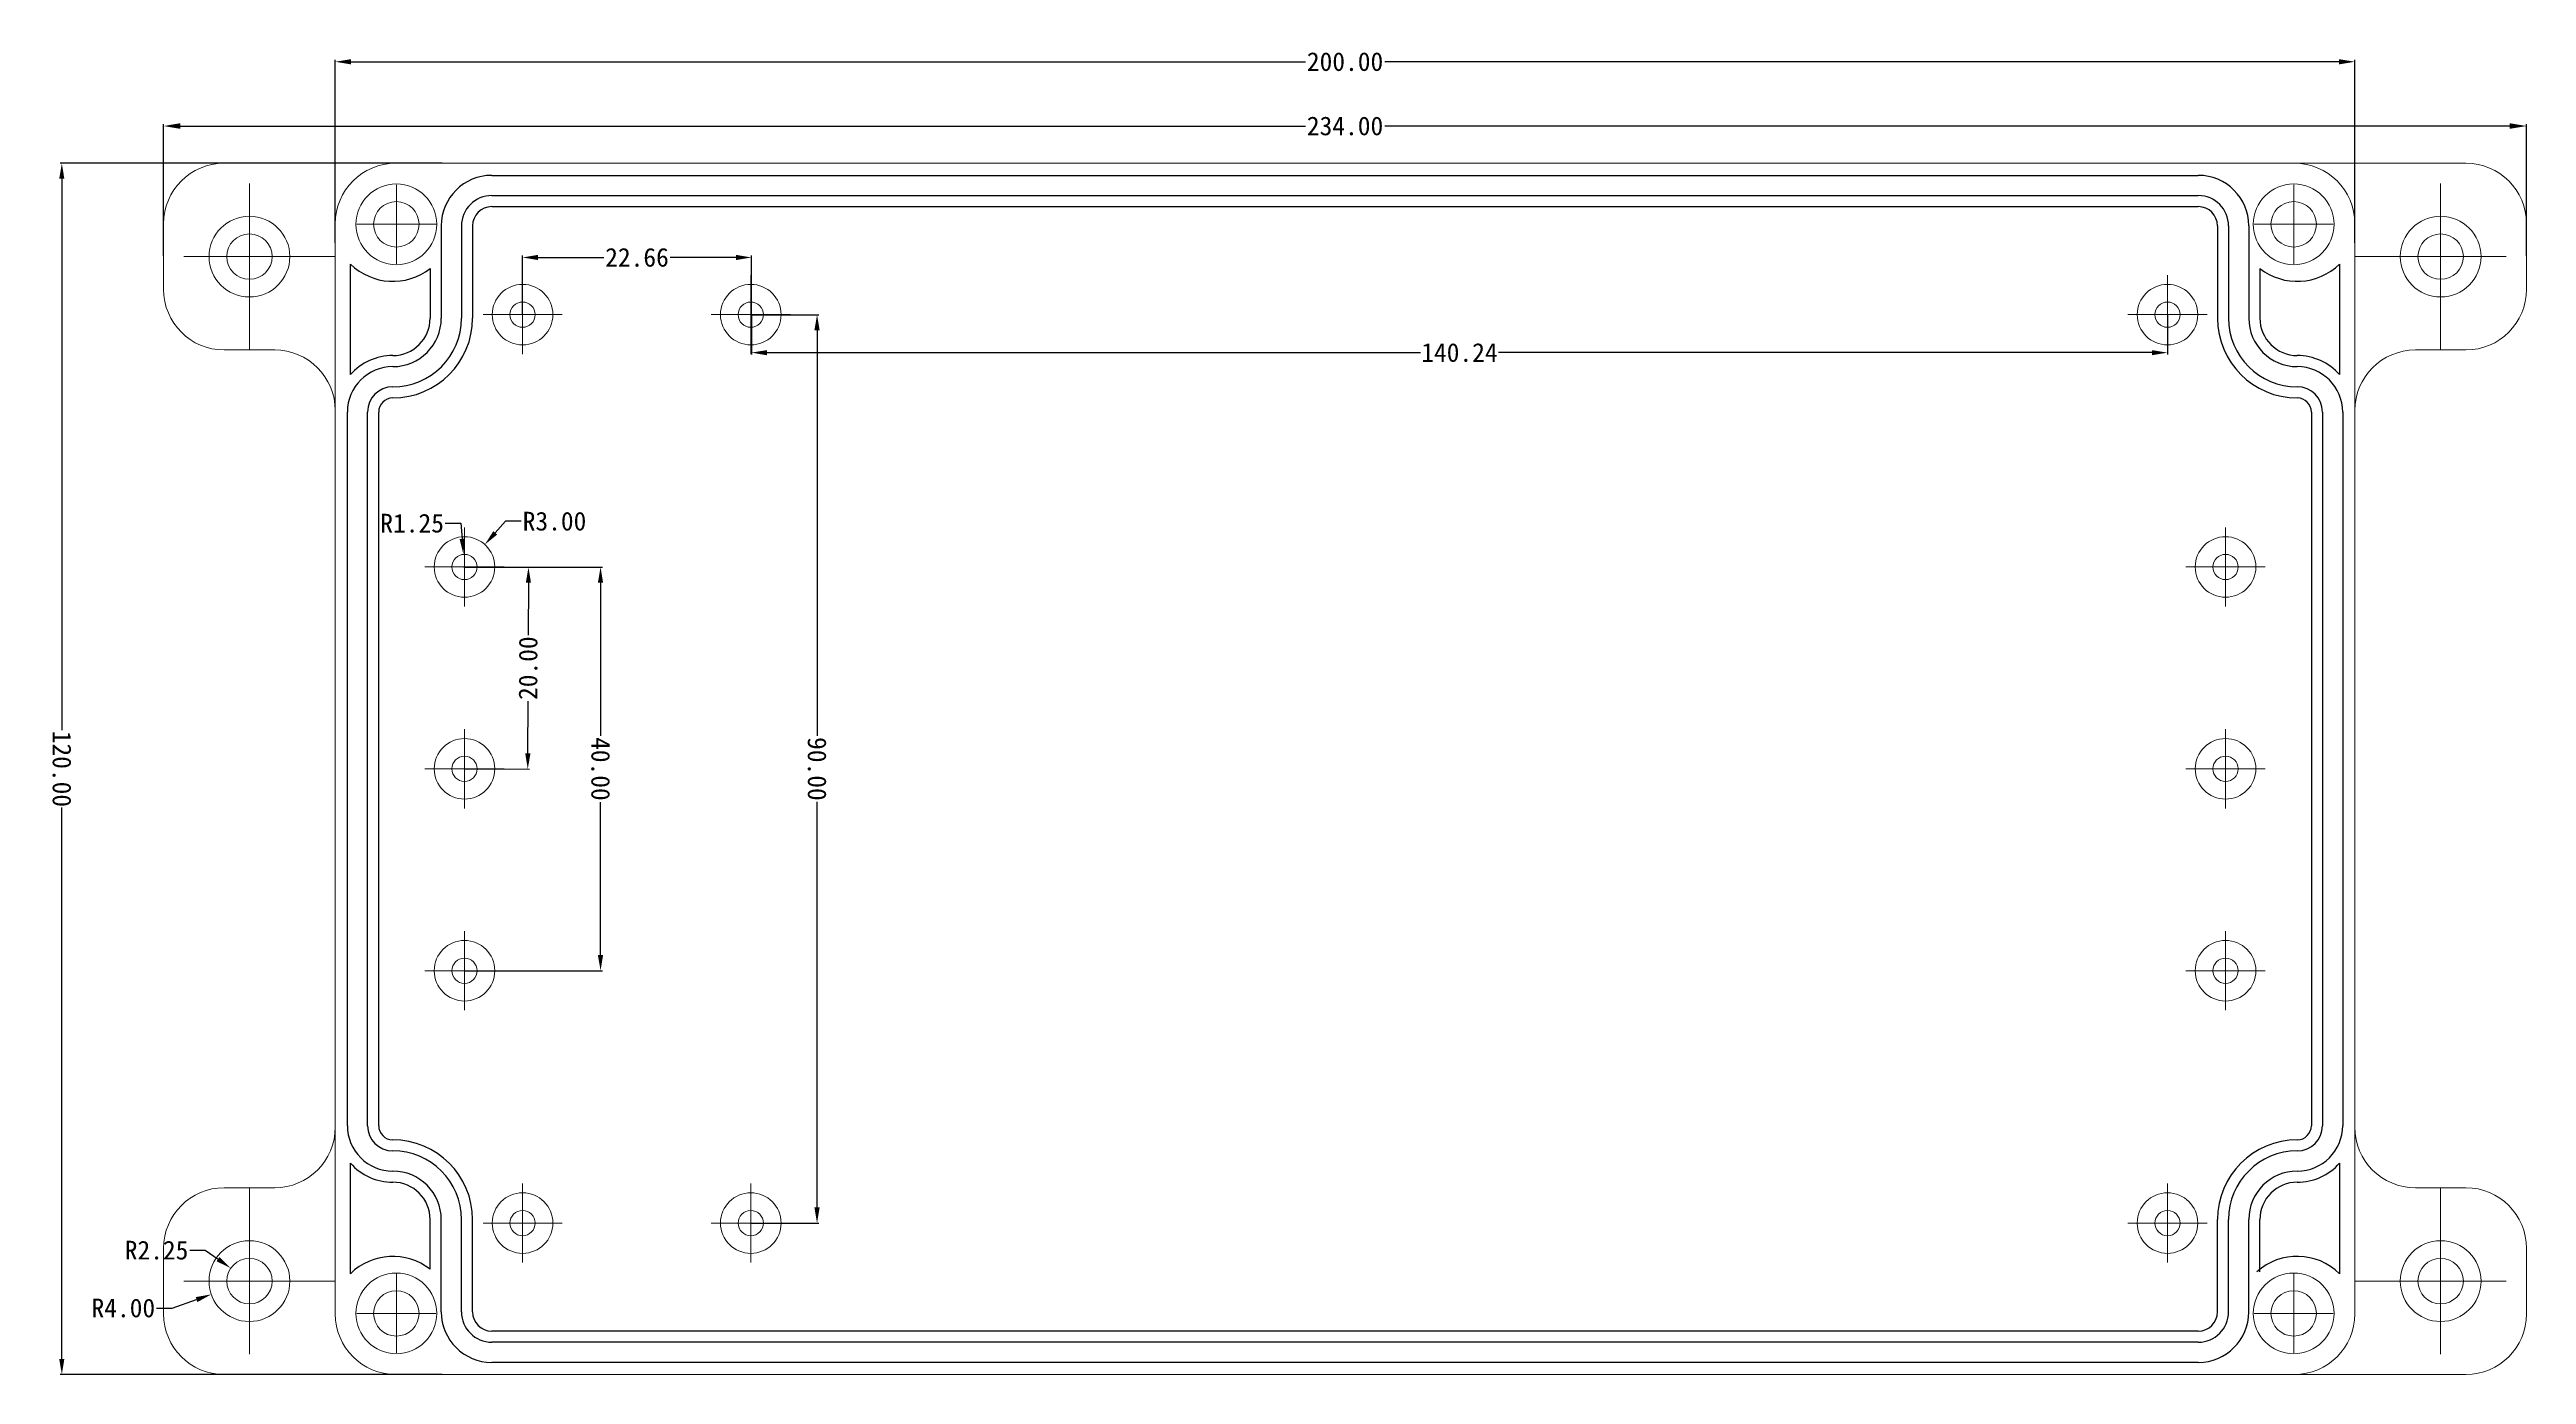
# Model space of a CAD drawing. Header units: millimetres. Extents: x 7731 to 7976, y -906 to -774.
import ezdxf

# ---------------------------------------------------------------- set-up
doc = ezdxf.new("R2010")
doc.units = ezdxf.units.MM
doc.header["$LTSCALE"] = 0.3
doc.layers.get('0').update_dxf_attribs({"lineweight": 30})
doc.layers.add('D', color=3, linetype='Continuous', lineweight=15)
doc.layers.add('MiniCADViewLayer', color=1, linetype='Continuous')
doc.styles.get("Standard").update_dxf_attribs({"font": 'txt.shx'})
doc.styles.add('txtstyle_2', font='simsun.ttc', dxfattribs={"height": 1.852653})
doc.dimstyles.new('default_dim_2.573130', dxfattribs={"dimtxt": 0.18, "dimasz": 1.543878, "dimexe": 0.18, "dimexo": 0.0625, "dimgap": 0.09, "dimtad": 0, "dimtih": 1, "dimtoh": 1, "dimzin": 0, "dimdsep": 46, "dimtxsty": 'txtstyle_2', "dimsah": 1, "dimcen": 0.09, "dimadec": 0, "dimazin": 0, "dimtfac": 1, "dimtdec": 4, "dimtofl": 0, "dimtmove": 0, "dimatfit": 3, "dimfxl": 1, "dimtolj": 1, "dimtzin": 0, "dimarcsym": 0})
doc.dimstyles.new('ISO-25', dxfattribs={"dimtxt": 3, "dimasz": 2.5, "dimexe": 1.25, "dimexo": 0.625, "dimtad": 1, "dimdec": 6, "dimtxsty": 'Standard', "dimblk": 'CLOSEDBLANK', "dimcen": 2.5, "dimazin": 0, "dimtfac": 1, "dimtdec": 6, "dimtmove": 0, "dimatfit": 3, "dimfxl": 1, "dimlwd": 15, "dimlwe": 15, "dimarcsym": 0})

# ---------------------------------------------------------------- blocks, each defined once
blk = doc.blocks.new('*D14')
at = {"layer": 'Defpoints', "color": 0}
for p in [(7976.36, -781.96), (7742.36, -794.9), (7976.36, -794.9)]:
    blk.add_point(p, dxfattribs=at)
at = {"layer": 'MiniCADViewLayer', "color": 0, "linetype": 'Continuous', "lineweight": -2, "ltscale": 0.3}
for p, q in [((7742.36, -794.83), (7742.36, -781.78)), ((7744.03, -781.96), (7855.43, -781.96)), ((7974.69, -781.96), (7863.29, -781.96)), ((7976.36, -794.83), (7976.36, -781.78))]:
    blk.add_line(p, q, dxfattribs=at)
at = {"layer": 'MiniCADViewLayer', "color": 0}
for points in [[(7744.03, -781.68), (7744.03, -782.24), (7742.36, -781.96)], [(7974.69, -782.24), (7974.69, -781.68), (7976.36, -781.96)]]:
    blk.add_solid(points, dxfattribs=at)
at = {"layer": 'MiniCADViewLayer', "color": 30, "linetype": 'ByBlock', "ltscale": 0.3, "insert": (7859.36, -781.96), "char_height": 1.853, "attachment_point": 5, "style": 'txtstyle_2'}
blk.add_mtext('\\A1;234.00', dxfattribs=at)
blk = doc.blocks.new('*D15')
at = {"layer": 'Defpoints', "color": 0}
for p in [(7959.36, -775.59), (7759.36, -793.61), (7959.36, -793.61)]:
    blk.add_point(p, dxfattribs=at)
at = {"layer": 'MiniCADViewLayer', "color": 0, "linetype": 'Continuous', "lineweight": -2, "ltscale": 0.3}
for p, q in [((7759.36, -793.54), (7759.36, -775.41)), ((7760.9, -775.59), (7855.43, -775.59)), ((7957.81, -775.59), (7863.29, -775.59)), ((7959.36, -793.54), (7959.36, -775.41))]:
    blk.add_line(p, q, dxfattribs=at)
at = {"layer": 'MiniCADViewLayer', "color": 0}
for points in [[(7760.9, -775.34), (7760.9, -775.85), (7759.36, -775.59)], [(7957.81, -775.85), (7957.81, -775.34), (7959.36, -775.59)]]:
    blk.add_solid(points, dxfattribs=at)
at = {"layer": 'MiniCADViewLayer', "color": 30, "linetype": 'ByBlock', "ltscale": 0.3, "insert": (7859.36, -775.59), "char_height": 1.853, "attachment_point": 5, "style": 'txtstyle_2'}
blk.add_mtext('\\A1;200.00', dxfattribs=at)
blk = doc.blocks.new('*D16')
at = {"layer": 'Defpoints', "color": 0}
for p in [(7770.02, -785.65), (7732.28, -905.65), (7770.02, -905.65)]:
    blk.add_point(p, dxfattribs=at)
at = {"layer": 'MiniCADViewLayer', "color": 0, "linetype": 'Continuous', "lineweight": -2, "ltscale": 0.3}
for p, q in [((7769.95, -785.65), (7732.1, -785.65)), ((7732.28, -787.19), (7732.28, -841.8)), ((7732.28, -904.1), (7732.28, -849.49)), ((7769.95, -905.65), (7732.1, -905.65))]:
    blk.add_line(p, q, dxfattribs=at)
at = {"layer": 'MiniCADViewLayer', "color": 0}
for points in [[(7732.53, -787.19), (7732.02, -787.19), (7732.28, -785.65)], [(7732.02, -904.1), (7732.53, -904.1), (7732.28, -905.65)]]:
    blk.add_solid(points, dxfattribs=at)
at = {"layer": 'MiniCADViewLayer', "color": 30, "linetype": 'ByBlock', "ltscale": 0.3, "insert": (7732.28, -845.65), "char_height": 1.853, "attachment_point": 5, "rotation": 270, "style": 'txtstyle_2'}
blk.add_mtext('\\A1;120.00', dxfattribs=at)
blk = doc.blocks.new('*D17')
at = {"layer": 'Defpoints', "color": 0}
for p in [(7800.51, -800.65), (7800.51, -890.65), (7807.07, -890.65)]:
    blk.add_point(p, dxfattribs=at)
at = {"layer": 'MiniCADViewLayer', "color": 0, "linetype": 'Continuous', "lineweight": -2, "ltscale": 0.3}
for p, q in [((7800.57, -800.65), (7807.25, -800.65)), ((7807.07, -802.19), (7807.07, -842.37)), ((7807.07, -889.1), (7807.07, -848.92)), ((7800.57, -890.65), (7807.25, -890.65))]:
    blk.add_line(p, q, dxfattribs=at)
at = {"layer": 'MiniCADViewLayer', "color": 0}
for points in [[(7807.33, -802.19), (7806.81, -802.19), (7807.07, -800.65)], [(7806.81, -889.1), (7807.33, -889.1), (7807.07, -890.65)]]:
    blk.add_solid(points, dxfattribs=at)
at = {"layer": 'MiniCADViewLayer', "color": 30, "linetype": 'ByBlock', "ltscale": 0.3, "insert": (7807.07, -845.65), "char_height": 1.853, "attachment_point": 5, "rotation": 270, "style": 'txtstyle_2'}
blk.add_mtext('\\A1;90.00', dxfattribs=at)
blk = doc.blocks.new('*D18')
at = {"layer": 'Defpoints', "color": 0}
for p in [(7800.57, -794.98), (7777.91, -800.65), (7800.57, -800.65)]:
    blk.add_point(p, dxfattribs=at)
at = {"layer": 'MiniCADViewLayer', "color": 0, "linetype": 'Continuous', "lineweight": -2, "ltscale": 0.3}
for p, q in [((7777.91, -800.58), (7777.91, -794.8)), ((7779.45, -794.98), (7785.97, -794.98)), ((7799.03, -794.98), (7792.51, -794.98)), ((7800.57, -800.58), (7800.57, -794.8))]:
    blk.add_line(p, q, dxfattribs=at)
at = {"layer": 'MiniCADViewLayer', "color": 0}
for points in [[(7779.45, -794.72), (7779.45, -795.24), (7777.91, -794.98)], [(7799.03, -795.24), (7799.03, -794.72), (7800.57, -794.98)]]:
    blk.add_solid(points, dxfattribs=at)
at = {"layer": 'MiniCADViewLayer', "color": 30, "linetype": 'ByBlock', "ltscale": 0.3, "insert": (7789.24, -794.98), "char_height": 1.853, "attachment_point": 5, "style": 'txtstyle_2'}
blk.add_mtext('\\A1;22.66', dxfattribs=at)
blk = doc.blocks.new('*D19')
at = {"layer": 'Defpoints', "color": 0}
for p in [(7800.57, -800.65), (7940.81, -800.65), (7940.81, -804.41)]:
    blk.add_point(p, dxfattribs=at)
at = {"layer": 'MiniCADViewLayer', "color": 0, "linetype": 'Continuous', "lineweight": -2, "ltscale": 0.3}
for p, q in [((7800.57, -800.71), (7800.57, -804.59)), ((7940.81, -800.71), (7940.81, -804.59)), ((7802.11, -804.41), (7866.82, -804.41)), ((7939.26, -804.41), (7874.55, -804.41))]:
    blk.add_line(p, q, dxfattribs=at)
at = {"layer": 'MiniCADViewLayer', "color": 0}
for points in [[(7802.11, -804.16), (7802.11, -804.67), (7800.57, -804.41)], [(7939.26, -804.67), (7939.26, -804.16), (7940.81, -804.41)]]:
    blk.add_solid(points, dxfattribs=at)
at = {"layer": 'MiniCADViewLayer', "color": 30, "linetype": 'ByBlock', "ltscale": 0.3, "insert": (7870.69, -804.41), "char_height": 1.853, "attachment_point": 5, "style": 'txtstyle_2'}
blk.add_mtext('\\A1;140.24', dxfattribs=at)
blk = doc.blocks.new('*D20')
at = {"layer": 'Defpoints', "color": 0}
for p in [(7772.16, -825.65), (7772.16, -865.65), (7785.63, -865.65)]:
    blk.add_point(p, dxfattribs=at)
at = {"layer": 'MiniCADViewLayer', "color": 0, "linetype": 'Continuous', "lineweight": -2, "ltscale": 0.3}
for p, q in [((7772.22, -825.65), (7785.81, -825.65)), ((7785.63, -827.19), (7785.63, -842.36)), ((7785.63, -864.1), (7785.63, -848.93)), ((7772.22, -865.65), (7785.81, -865.65))]:
    blk.add_line(p, q, dxfattribs=at)
at = {"layer": 'MiniCADViewLayer', "color": 0}
for points in [[(7785.88, -827.19), (7785.37, -827.19), (7785.63, -825.65)], [(7785.37, -864.1), (7785.88, -864.1), (7785.63, -865.65)]]:
    blk.add_solid(points, dxfattribs=at)
at = {"layer": 'MiniCADViewLayer', "color": 30, "linetype": 'ByBlock', "ltscale": 0.3, "insert": (7785.63, -845.65), "char_height": 1.853, "attachment_point": 5, "rotation": 270, "style": 'txtstyle_2'}
blk.add_mtext('\\A1;40.00', dxfattribs=at)
blk = doc.blocks.new('*D21')
at = {"layer": 'Defpoints', "color": 0}
for p in [(7772.22, -825.65), (7772.16, -845.65), (7778.42, -845.67)]:
    blk.add_point(p, dxfattribs=at)
at = {"layer": 'MiniCADViewLayer', "color": 0, "linetype": 'Continuous', "lineweight": -2, "ltscale": 0.3}
for p, q in [((7772.28, -825.65), (7778.67, -825.67)), ((7778.48, -827.21), (7778.47, -832.4)), ((7778.43, -844.12), (7778.45, -838.93)), ((7772.22, -845.65), (7778.6, -845.67))]:
    blk.add_line(p, q, dxfattribs=at)
at = {"layer": 'MiniCADViewLayer', "color": 0}
for points in [[(7778.74, -827.21), (7778.23, -827.21), (7778.49, -825.67)], [(7778.17, -844.12), (7778.69, -844.12), (7778.42, -845.67)]]:
    blk.add_solid(points, dxfattribs=at)
at = {"layer": 'MiniCADViewLayer', "color": 30, "linetype": 'ByBlock', "ltscale": 0.3, "insert": (7778.46, -835.67), "char_height": 1.853, "attachment_point": 5, "rotation": 89.821, "style": 'txtstyle_2'}
blk.add_mtext('\\A1;20.00', dxfattribs=at)
blk = doc.blocks.new('*D22')
at = {"layer": 'D', "color": 0, "linetype": 'Continuous', "lineweight": -2, "ltscale": 0.3}
for p, q in [((7776.23, -821.12), (7775.2, -822.27)), ((7777.78, -821.12), (7776.23, -821.12))]:
    blk.add_line(p, q, dxfattribs=at)
at = {"layer": 'D', "color": 0, "linetype": 'Continuous', "ltscale": 0.3}
for p, q in [((7772.07, -825.65), (7772.25, -825.65)), ((7772.16, -825.74), (7772.16, -825.56))]:
    blk.add_line(p, q, dxfattribs=at)
at = {"layer": 'D', "color": 0}
blk.add_solid([(7775.01, -822.1), (7775.39, -822.44), (7774.17, -823.42)], dxfattribs=at)
at = {"layer": 'Defpoints', "color": 0}
for p in [(7774.17, -823.42), (7772.16, -825.65)]:
    blk.add_point(p, dxfattribs=at)
at = {"layer": 'D', "color": 0, "linetype": 'ByBlock', "ltscale": 0.3, "insert": (7781.07, -821.12), "char_height": 1.853, "attachment_point": 5, "style": 'txtstyle_2'}
blk.add_mtext('\\A1;R3.00', dxfattribs=at)
blk = doc.blocks.new('*D23')
at = {"layer": 'D', "color": 0, "linetype": 'Continuous', "lineweight": -2, "ltscale": 0.3}
for p, q in [((7770.25, -821.32), (7771.79, -821.32)), ((7771.79, -821.32), (7771.92, -822.86))]:
    blk.add_line(p, q, dxfattribs=at)
at = {"layer": 'D', "color": 0, "linetype": 'Continuous', "ltscale": 0.3}
for p, q in [((7772.07, -825.65), (7772.25, -825.65)), ((7772.16, -825.74), (7772.16, -825.56))]:
    blk.add_line(p, q, dxfattribs=at)
at = {"layer": 'D', "color": 0}
blk.add_solid([(7771.67, -822.88), (7772.18, -822.84), (7772.05, -824.4)], dxfattribs=at)
at = {"layer": 'Defpoints', "color": 0}
for p in [(7772.05, -824.4), (7772.16, -825.65)]:
    blk.add_point(p, dxfattribs=at)
at = {"layer": 'D', "color": 0, "linetype": 'ByBlock', "ltscale": 0.3, "insert": (7766.97, -821.32), "char_height": 1.853, "attachment_point": 5, "style": 'txtstyle_2'}
blk.add_mtext('\\A1;R1.25', dxfattribs=at)
blk = doc.blocks.new('*D24')
at = {"layer": 'D', "color": 0, "linetype": 'Continuous', "ltscale": 0.3}
for p, q in [((7750.77, -896.4), (7750.95, -896.4)), ((7750.86, -896.49), (7750.86, -896.31))]:
    blk.add_line(p, q, dxfattribs=at)
at = {"layer": 'D', "color": 0, "linetype": 'Continuous', "lineweight": -2, "ltscale": 0.3}
for p, q in [((7741.66, -899.07), (7743.2, -899.07)), ((7743.2, -899.07), (7745.62, -898.22))]:
    blk.add_line(p, q, dxfattribs=at)
at = {"layer": 'D', "color": 0}
blk.add_solid([(7745.71, -898.47), (7745.54, -897.98), (7747.08, -897.71)], dxfattribs=at)
at = {"layer": 'Defpoints', "color": 0}
for p in [(7747.08, -897.71), (7750.86, -896.4)]:
    blk.add_point(p, dxfattribs=at)
at = {"layer": 'D', "color": 0, "linetype": 'ByBlock', "ltscale": 0.3, "insert": (7738.37, -899.07), "char_height": 1.853, "attachment_point": 5, "style": 'txtstyle_2'}
blk.add_mtext('\\A1;R4.00', dxfattribs=at)
blk = doc.blocks.new('*D25')
at = {"layer": 'D', "color": 0, "linetype": 'Continuous', "lineweight": -2, "ltscale": 0.3}
for p, q in [((7744.94, -893.34), (7746.48, -893.34)), ((7746.48, -893.34), (7747.75, -894.22))]:
    blk.add_line(p, q, dxfattribs=at)
at = {"layer": 'D', "color": 0, "linetype": 'Continuous', "ltscale": 0.3}
for p, q in [((7750.77, -896.4), (7750.95, -896.4)), ((7750.86, -896.49), (7750.86, -896.31))]:
    blk.add_line(p, q, dxfattribs=at)
at = {"layer": 'D', "color": 0}
blk.add_solid([(7747.6, -894.43), (7747.9, -894.01), (7749.01, -895.11)], dxfattribs=at)
at = {"layer": 'Defpoints', "color": 0}
for p in [(7749.01, -895.11), (7750.86, -896.4)]:
    blk.add_point(p, dxfattribs=at)
at = {"layer": 'D', "color": 0, "linetype": 'ByBlock', "ltscale": 0.3, "insert": (7741.66, -893.34), "char_height": 1.853, "attachment_point": 5, "style": 'txtstyle_2'}
blk.add_mtext('\\A1;R2.25', dxfattribs=at)

msp = doc.modelspace()

# ---------------------------------------------------------------- linework, layer by layer
at = {"linetype": 'ByBlock', "ltscale": 0.3}
for p, q in [((7774.858, -786.846), (7943.858, -786.846)), ((7774.858, -788.846), (7943.858, -788.846)), ((7769.858, -791.846), (7769.858, -800.996)), ((7771.858, -791.846), (7771.858, -800.996)), ((7772.958, -791.846), (7772.958, -800.996)), ((7774.858, -789.946), (7943.858, -789.946)), ((7945.758, -791.846), (7945.758, -800.996)), ((7946.858, -791.846), (7946.858, -800.996)), ((7948.858, -791.846), (7948.858, -800.996)), ((7760.858, -806.592), (7760.858, -795.631)), ((7768.758, -796.069), (7768.758, -800.996)), ((7949.958, -796.069), (7949.958, -800.996)), ((7957.858, -795.631), (7957.858, -806.592)), ((7760.558, -880.996), (7760.558, -810.296)), ((7762.558, -880.996), (7762.558, -810.296)), ((7763.658, -880.996), (7763.658, -810.296)), ((7955.058, -810.296), (7955.058, -880.996)), ((7956.158, -810.296), (7956.158, -880.996)), ((7958.158, -810.296), (7958.158, -880.996)), ((7760.858, -895.661), (7760.858, -884.7)), ((7953.658, -883.996), (7953.658, -883.996)), ((7957.858, -884.7), (7957.858, -895.661)), ((7768.758, -895.222), (7768.758, -890.296)), ((7769.858, -899.446), (7769.858, -890.296)), ((7771.858, -899.446), (7771.858, -890.296)), ((7772.958, -899.446), (7772.958, -890.296)), ((7945.758, -899.446), (7945.758, -890.296)), ((7946.858, -899.446), (7946.858, -890.296)), ((7948.858, -899.446), (7948.858, -890.296)), ((7949.958, -895.474), (7949.958, -890.296)), ((7943.858, -901.346), (7774.858, -901.346)), ((7943.858, -902.446), (7774.858, -902.446)), ((7943.858, -904.446), (7774.858, -904.446))]:
    msp.add_line(p, q, dxfattribs=at)
for centre, radius, start, end in [((7774.858, -791.846), 5, 90, 180), ((7943.858, -791.846), 5, 0, 90), ((7774.858, -791.846), 3, 90, 180), ((7943.858, -791.846), 3, 0, 90), ((7774.858, -791.846), 1.9, 90, 180), ((7943.858, -791.846), 1.9, 0, 90), ((7765.058, -791.346), 6, 225.573, 308.07312), ((7953.658, -791.346), 6, 231.92688, 314.427), ((7765.058, -800.996), 6.8, 270, 0), ((7765.058, -800.996), 4.8, 270, 0), ((7765.058, -800.996), 7.9, 270, 0), ((7765.058, -800.996), 3.7, 270, 0), ((7953.658, -800.996), 7.9, 180, 270), ((7953.658, -800.996), 6.8, 180, 270), ((7953.658, -800.996), 4.8, 180, 270), ((7953.658, -800.996), 3.7, 180, 270), ((7765.058, -810.296), 4.5, 90, 180), ((7765.058, -810.296), 5.6, 90, 138.59038), ((7953.658, -810.296), 5.6, 41.40962, 90), ((7953.658, -810.296), 4.5, 0, 90), ((7765.058, -810.296), 2.5, 90, 180), ((7765.058, -810.296), 1.4, 90, 180), ((7953.658, -810.296), 2.5, 0, 90), ((7953.658, -810.296), 1.4, 0, 90), ((7765.058, -880.996), 4.5, 180, 270), ((7765.058, -880.996), 2.5, 180, 270), ((7765.058, -880.996), 1.4, 180, 270), ((7765.058, -890.296), 7.9, 0, 90), ((7953.658, -890.296), 7.9, 90, 180), ((7953.658, -880.996), 4.5, 270, 0), ((7953.658, -880.996), 2.5, 270, 0), ((7953.658, -880.996), 1.4, 270, 0), ((7765.058, -880.996), 5.6, 221.40962, 270), ((7765.058, -890.296), 6.8, 0, 90), ((7765.058, -890.296), 4.8, 0, 90), ((7953.658, -890.296), 6.8, 90, 180), ((7953.658, -890.296), 4.8, 90, 180), ((7953.658, -880.996), 5.6, 270, 318.59038), ((7765.058, -890.296), 3.7, 0, 90), ((7953.658, -890.296), 3.7, 90, 180), ((7765.058, -899.946), 6, 51.92688, 134.427), ((7953.658, -899.946), 6, 45.573, 131.81031), ((7774.858, -899.446), 5, 180, 270), ((7774.858, -899.446), 3, 180, 270), ((7774.858, -899.446), 1.9, 180, 270), ((7943.858, -899.446), 5, 270, 0), ((7943.858, -899.446), 3, 270, 0), ((7943.858, -899.446), 1.9, 270, 0)]:
    msp.add_arc(centre, radius, start, end, dxfattribs=at)
at = {"layer": 'D', "color": 0, "linetype": 'ByBlock', "ltscale": 0.3}
for p, q in [((7748.358, -785.646), (7970.358, -785.646)), ((7750.858, -804.146), (7750.858, -787.646)), ((7967.858, -804.146), (7967.858, -787.646)), ((7742.358, -798.146), (7742.358, -791.646)), ((7759.358, -791.546), (7759.358, -899.746)), ((7959.358, -791.546), (7959.358, -899.746)), ((7976.358, -798.146), (7976.358, -791.646)), ((7744.358, -794.896), (7759.358, -794.896)), ((7974.358, -794.896), (7959.358, -794.896)), ((7748.358, -804.146), (7753.358, -804.146)), ((7970.358, -804.146), (7965.358, -804.146)), ((7748.358, -887.146), (7753.358, -887.146)), ((7750.858, -887.146), (7750.858, -903.646)), ((7970.358, -887.146), (7965.358, -887.146)), ((7967.858, -887.146), (7967.858, -903.646)), ((7742.358, -893.146), (7742.358, -899.646)), ((7976.358, -893.146), (7976.358, -899.646)), ((7744.358, -896.396), (7759.358, -896.396)), ((7974.358, -896.396), (7959.358, -896.396)), ((7748.358, -905.646), (7970.358, -905.646))]:
    msp.add_line(p, q, dxfattribs=at)
at = {"layer": 'D', "color": 0, "linetype": 'ByBlock'}
for p, q in [((7765.408, -795.613), (7765.408, -787.778)), ((7765.408, -795.613), (7765.408, -787.778)), ((7953.308, -795.613), (7953.308, -787.778)), ((7761.491, -791.696), (7769.326, -791.696)), ((7761.491, -791.696), (7769.408, -791.696)), ((7949.391, -791.696), (7957.226, -791.696)), ((7777.908, -804.563), (7777.908, -796.728)), ((7800.508, -804.563), (7800.508, -796.728)), ((7940.808, -804.563), (7940.808, -796.728)), ((7773.991, -800.646), (7781.826, -800.646)), ((7796.591, -800.646), (7804.426, -800.646)), ((7936.891, -800.646), (7944.726, -800.646)), ((7772.158, -829.563), (7772.158, -821.728)), ((7946.558, -829.563), (7946.558, -821.728)), ((7768.241, -825.646), (7776.076, -825.646)), ((7942.641, -825.646), (7950.476, -825.646)), ((7772.158, -849.563), (7772.158, -841.728)), ((7946.558, -849.563), (7946.558, -841.728)), ((7768.241, -845.646), (7776.076, -845.646)), ((7942.641, -845.646), (7950.476, -845.646)), ((7772.158, -869.563), (7772.158, -861.728)), ((7946.558, -869.563), (7946.558, -861.728)), ((7768.241, -865.646), (7776.076, -865.646)), ((7942.641, -865.646), (7950.476, -865.646)), ((7777.908, -894.563), (7777.908, -886.728)), ((7800.508, -894.563), (7800.508, -886.728)), ((7940.808, -894.563), (7940.808, -886.728)), ((7773.991, -890.646), (7781.826, -890.646)), ((7796.591, -890.646), (7804.426, -890.646)), ((7936.891, -890.646), (7944.726, -890.646)), ((7765.408, -903.513), (7765.408, -895.678)), ((7953.308, -903.513), (7953.308, -895.678)), ((7761.491, -899.596), (7769.326, -899.596)), ((7949.391, -899.596), (7957.226, -899.596))]:
    msp.add_line(p, q, dxfattribs=at)
at = {"layer": 'D', "color": 0, "linetype": 'ByBlock', "ltscale": 0.3}
for centre, radius in [((7765.408, -791.696), 4), ((7765.408, -791.696), 2.25), ((7953.308, -791.696), 4), ((7953.308, -791.696), 2.25), ((7750.858, -794.896), 4), ((7967.858, -794.896), 4), ((7750.858, -794.896), 2.25), ((7967.858, -794.896), 2.25), ((7777.908, -800.646), 3), ((7777.908, -800.646), 1.25), ((7800.508, -800.646), 3), ((7800.508, -800.646), 1.25), ((7940.808, -800.646), 3), ((7940.808, -800.646), 1.25), ((7772.158, -825.646), 3), ((7946.558, -825.646), 3), ((7772.158, -825.646), 1.25), ((7946.558, -825.646), 1.25), ((7772.158, -845.646), 3), ((7946.558, -845.646), 3), ((7772.158, -845.646), 1.25), ((7946.558, -845.646), 1.25), ((7772.158, -865.646), 3), ((7946.558, -865.646), 3), ((7772.158, -865.646), 1.25), ((7946.558, -865.646), 1.25), ((7777.908, -890.646), 3), ((7800.508, -890.646), 3), ((7940.808, -890.646), 3), ((7777.908, -890.646), 1.25), ((7800.508, -890.646), 1.25), ((7940.808, -890.646), 1.25), ((7750.858, -896.396), 4), ((7967.858, -896.396), 4), ((7750.858, -896.396), 2.25), ((7967.858, -896.396), 2.25), ((7765.408, -899.596), 4), ((7765.408, -899.596), 2.25), ((7953.308, -899.596), 4), ((7953.308, -899.596), 2.25)]:
    msp.add_circle(centre, radius, dxfattribs=at)
for centre, start, end in [((7748.358, -791.646), 90, 180), ((7765.358, -791.646), 90, 180), ((7953.358, -791.646), 0, 90), ((7970.358, -791.646), 360, 90), ((7748.358, -798.146), 180, 270), ((7970.358, -798.146), 270, 360), ((7753.358, -810.146), 360, 90), ((7965.358, -810.146), 90, 180), ((7753.358, -881.146), 270, 360), ((7965.358, -881.146), 180, 270), ((7748.358, -893.146), 90, 180), ((7970.358, -893.146), 0, 90), ((7748.358, -899.646), 180, 270), ((7765.358, -899.646), 180, 270), ((7953.358, -899.646), 270, 0), ((7970.358, -899.646), 270, 0)]:
    msp.add_arc(centre, 6, start, end, dxfattribs=at)

# ---------------------------------------------------------------- dimensions: what is measured, and where the dimension line sits
at = {"layer": 'D', "color": 3, "linetype": 'ByBlock', "ltscale": 0.3}
for center, mpoint, picture, middle in [((7772.158, -825.646), (7772.053, -824.4), '*D23', (7766.975, -821.323)), ((7772.158, -825.646), (7774.167, -823.418), '*D22', (7781.069, -821.124)), ((7750.858, -896.396), (7749.014, -895.108), '*D25', (7741.663, -893.34)), ((7750.858, -896.396), (7747.082, -897.714), '*D24', (7738.366, -899.07))]:
    dim = msp.add_radius_dim(center=center, mpoint=mpoint, dimstyle='default_dim_2.573130', dxfattribs=at)
    dim.commit()
    dim.dimension.update_dxf_attribs({"geometry": picture, "text_midpoint": middle, "dimtype": 164})
at = {"layer": 'MiniCADViewLayer', "color": 1, "linetype": 'ByBlock', "ltscale": 0.3}
for p1, p2, distance, override, picture, middle in [((7759.358, -793.607), (7959.358, -793.607), 18.012, {"dimtxt": 0.18, "dimasz": 1.543878, "dimexe": 0.18, "dimexo": 0.0625, "dimgap": 0.09, "dimtad": 0, "dimtih": 1, "dimtoh": 1, "dimdec": 2, "dimzin": 0, "dimdsep": 46, "dimtxsty": 'txtstyle_2', "dimsah": 1, "dimcen": 0.09, "dimclrt": 30, "dimadec": 0, "dimtdec": 4, "dimtofl": 0, "dimtolj": 1, "dimtzin": 0, "dimlwd": 65534, "dimlwe": 65534}, '*D15', (7859.358, -775.595)), ((7742.358, -794.896), (7976.358, -794.896), 12.933, {"dimtxt": 0.18, "dimasz": 1.667388, "dimexe": 0.18, "dimexo": 0.0625, "dimgap": 0.09, "dimtad": 0, "dimtih": 1, "dimtoh": 1, "dimdec": 2, "dimzin": 0, "dimdsep": 46, "dimtxsty": 'txtstyle_2', "dimsah": 1, "dimcen": 0.09, "dimclrt": 30, "dimadec": 0, "dimtdec": 4, "dimtofl": 0, "dimtolj": 1, "dimtzin": 0, "dimlwd": 65534, "dimlwe": 65534}, '*D14', (7859.358, -781.962)), ((7777.908, -800.646), (7800.571, -800.646), 5.667, {"dimtxt": 0.18, "dimasz": 1.543878, "dimexe": 0.18, "dimexo": 0.0625, "dimgap": 0.09, "dimtad": 0, "dimtih": 1, "dimtoh": 1, "dimdec": 2, "dimzin": 0, "dimdsep": 46, "dimtxsty": 'txtstyle_2', "dimsah": 1, "dimcen": 0.09, "dimclrt": 30, "dimadec": 0, "dimtdec": 4, "dimtofl": 0, "dimtolj": 1, "dimtzin": 0, "dimlwd": 65534, "dimlwe": 65534}, '*D18', (7789.24, -794.979)), ((7800.571, -800.646), (7940.808, -800.646), -3.768, {"dimtxt": 0.18, "dimasz": 1.543878, "dimexe": 0.18, "dimexo": 0.0625, "dimgap": 0.09, "dimtad": 0, "dimtih": 1, "dimtoh": 1, "dimdec": 2, "dimzin": 0, "dimdsep": 46, "dimtxsty": 'txtstyle_2', "dimsah": 1, "dimcen": 0.09, "dimclrt": 30, "dimadec": 0, "dimtdec": 4, "dimtofl": 0, "dimtolj": 1, "dimtzin": 0, "dimlwd": 65534, "dimlwe": 65534}, '*D19', (7870.69, -804.414))]:
    dim = msp.add_aligned_dim(p1=p1, p2=p2, distance=distance, dimstyle='ISO-25', override=override, dxfattribs=at)
    dim.commit()
    dim.dimension.update_dxf_attribs({"geometry": picture, "text_midpoint": middle})
for p1, p2, distance, picture, middle, turn in [((7770.016, -785.646), (7770.016, -905.646), -37.739, '*D16', (7732.277, -845.646), 270), ((7800.508, -800.646), (7800.508, -890.646), 6.561, '*D17', (7807.069, -845.646), 270), ((7772.158, -825.646), (7772.158, -865.646), 13.468, '*D20', (7785.627, -845.646), 270), ((7772.221, -825.646), (7772.158, -845.646), 6.266, '*D21', (7778.456, -835.665), 89.82095)]:
    dim = msp.add_aligned_dim(p1=p1, p2=p2, distance=distance, dimstyle='ISO-25', override={"dimtxt": 0.18, "dimasz": 1.543878, "dimexe": 0.18, "dimexo": 0.0625, "dimgap": 0.09, "dimtad": 0, "dimtih": 1, "dimtoh": 1, "dimdec": 2, "dimzin": 0, "dimdsep": 46, "dimtxsty": 'txtstyle_2', "dimsah": 1, "dimcen": 0.09, "dimclrt": 30, "dimadec": 0, "dimtdec": 4, "dimtofl": 0, "dimtolj": 1, "dimtzin": 0, "dimlwd": 65534, "dimlwe": 65534}, dxfattribs=at)
    dim.commit()
    dim.dimension.update_dxf_attribs({"geometry": picture, "text_midpoint": middle, "text_rotation": turn})

doc.saveas('drawing.dxf')
